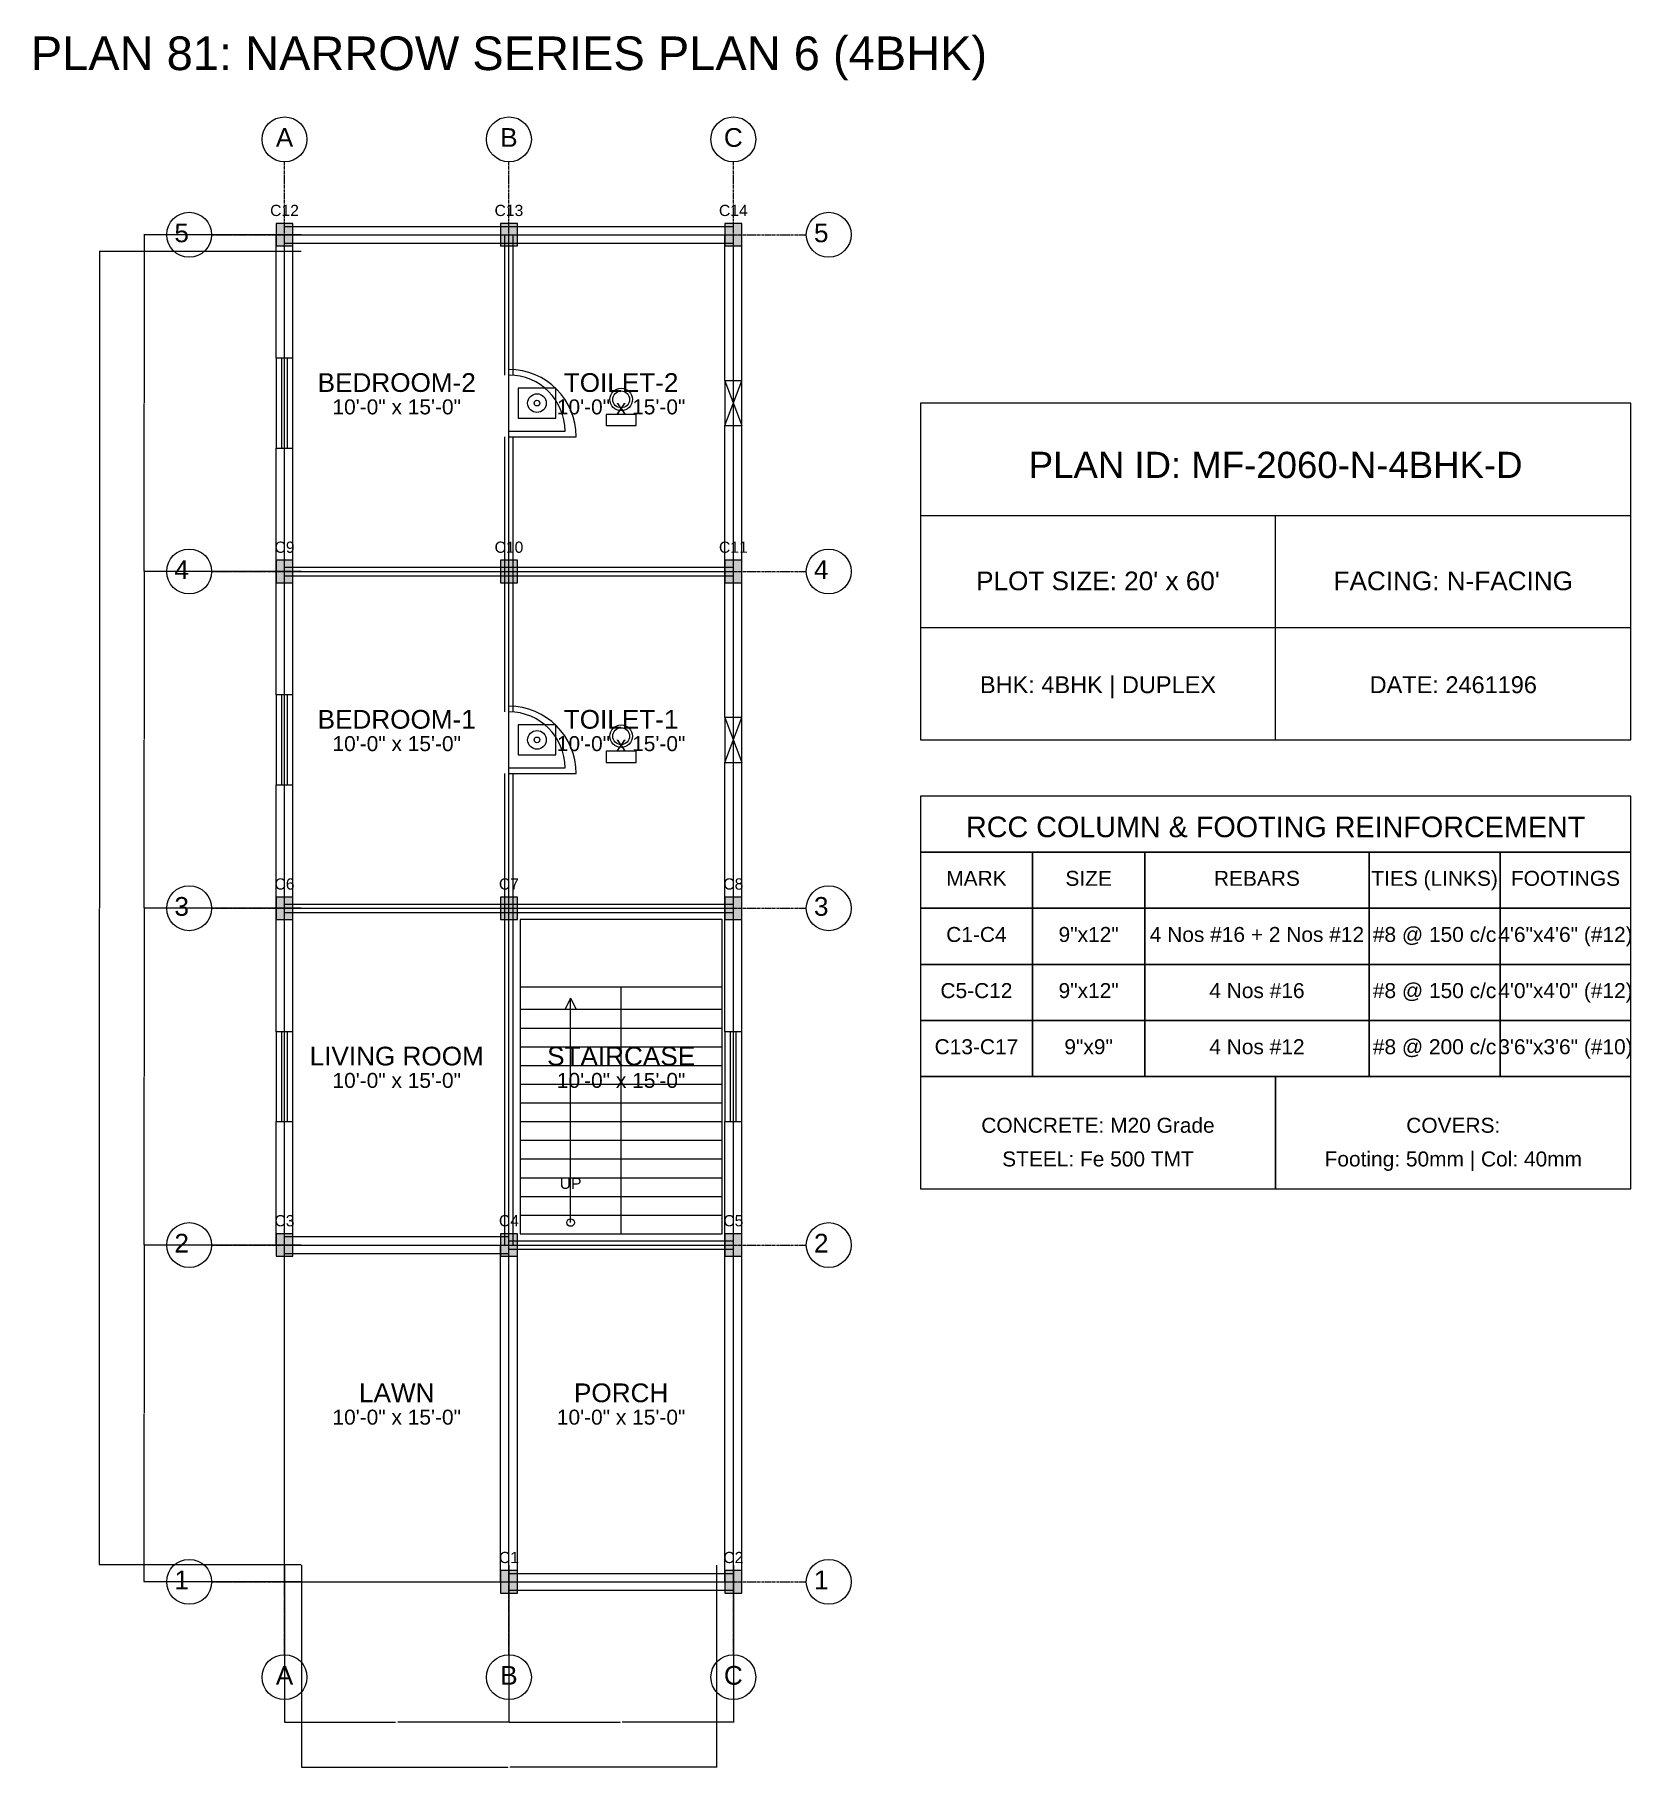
# Model space of a CAD drawing. Header units: inches. Extents: x -134 to 23580, y -99 to 23207.
# Drawn here: x -134 to 720, y 19901 to 20827 of the extents above; entities that cross this region are included whole.
import ezdxf
from ezdxf.enums import TextEntityAlignment as Align

# ---------------------------------------------------------------- set-up
doc = ezdxf.new("R2010")
doc.units = ezdxf.units.IN
doc.header["$MEASUREMENT"] = 0
doc.linetypes.add('CENTER', pattern=[2, 1.25, -0.25, 0.25, -0.25])
for name, color, linetype in [('A-COL-HATCH', 251, 'Continuous'), ('A-COLUMN', 1, 'Continuous'), ('A-DIM', 5, 'Continuous'), ('A-DOOR', 30, 'Continuous'), ('A-FIXTURE', 8, 'Continuous'), ('A-STAIR', 6, 'Continuous'), ('A-TEXT', 2, 'Continuous'), ('A-WALL-EXT', 7, 'Continuous'), ('A-WALL-INT', 9, 'Continuous'), ('A-WINDOW', 4, 'Continuous'), ('S-BEAM-FRAMING', 2, 'Continuous'), ('S-BUBBLE', 4, 'Continuous'), ('S-GRID-CENTER', 8, 'CENTER'), ('S-TABLE', 7, 'Continuous'), ('S-TEXT', 3, 'Continuous')]:
    doc.layers.add(name, color=color, linetype=linetype)
doc.styles.get("Standard").update_dxf_attribs({"font": 'arial.ttf'})
doc.dimstyles.get("Standard").update_dxf_attribs({"dimtxt": 0.18, "dimasz": 0.18, "dimexe": 0.18, "dimexo": 0.0625, "dimgap": 0.09, "dimtad": 0, "dimtih": 1, "dimtoh": 1, "dimdec": 4, "dimzin": 0, "dimdsep": 46, "dimtxsty": 'Standard', "dimcen": 0.09, "dimadec": 0, "dimazin": 0, "dimtfac": 1, "dimtdec": 4, "dimtofl": 0, "dimtmove": 0, "dimatfit": 3, "dimfxl": 1, "dimtolj": 1, "dimtzin": 0, "dimarcsym": 0})

msp = doc.modelspace()

# ---------------------------------------------------------------- texts
at = {"layer": 'A-TEXT'}
for s, height, p in [('PLAN 81: NARROW SERIES PLAN 6 (4BHK)', 18, (120, 20808)), ('C12', 6, (0, 20730)), ('C13', 6, (120, 20730)), ('C14', 6, (240, 20730)), ('BEDROOM-2', 10, (60, 20636)), ('TOILET-2', 10, (180, 20636)), ('10\'-0" x 15\'-0"', 8, (60, 20624)), ('10\'-0" x 15\'-0"', 8, (180, 20624)), ('PLAN ID: MF-2060-N-4BHK-D', 14, (530, 20590)), ('C9', 6, (0, 20550)), ('C10', 6, (120, 20550)), ('C11', 6, (240, 20550)), ("PLOT SIZE: 20' x 60'", 10, (435, 20530)), ('FACING: N-FACING', 10, (625, 20530)), ('BHK: 4BHK | DUPLEX', 9, (435, 20475)), ('DATE: 2461196', 9, (625, 20475)), ('BEDROOM-1', 10, (60, 20456)), ('TOILET-1', 10, (180, 20456)), ('10\'-0" x 15\'-0"', 8, (60, 20444)), ('10\'-0" x 15\'-0"', 8, (180, 20444)), ('C6', 6, (0, 20370)), ('C7', 6, (120, 20370)), ('C8', 6, (240, 20370)), ('LIVING ROOM', 10, (60, 20276)), ('STAIRCASE', 10, (180, 20276)), ('10\'-0" x 15\'-0"', 8, (60, 20264)), ('10\'-0" x 15\'-0"', 8, (180, 20264)), ('UP', 6, (153, 20210)), ('C3', 6, (0, 20190)), ('C4', 6, (120, 20190)), ('C5', 6, (240, 20190)), ('LAWN', 10, (60, 20096)), ('PORCH', 10, (180, 20096)), ('10\'-0" x 15\'-0"', 8, (60, 20084)), ('10\'-0" x 15\'-0"', 8, (180, 20084)), ('C1', 6, (120, 20010)), ('C2', 6, (240, 20010))]:
    msp.add_text(s, height=height, dxfattribs=at).set_placement(p, align=Align.CENTER)
at = {"layer": 'S-TEXT'}
for s, height, p in [('A', 10, (0, 20767)), ('B', 10, (120, 20767)), ('C', 10, (240, 20767)), ('5', 10, (-55, 20716)), ('5', 10, (287, 20716)), ('4', 10, (-55, 20536)), ('4', 10, (287, 20536)), ('RCC COLUMN & FOOTING REINFORCEMENT', 11, (530, 20398)), ('MARK', 8, (370, 20372)), ('SIZE', 8, (430, 20372)), ('REBARS', 8, (520, 20372)), ('TIES (LINKS)', 8, (615, 20372)), ('FOOTINGS', 8, (685, 20372)), ('3', 10, (-55, 20356)), ('3', 10, (287, 20356)), ('C1-C4', 8, (370, 20342)), ('9"x12"', 8, (430, 20342)), ('4 Nos #16 + 2 Nos #12', 8, (520, 20342)), ('#8 @ 150 c/c', 8, (615, 20342)), ('4\'6"x4\'6" (#12)', 8, (685, 20342)), ('C5-C12', 8, (370, 20312)), ('9"x12"', 8, (430, 20312)), ('4 Nos #16', 8, (520, 20312)), ('#8 @ 150 c/c', 8, (615, 20312)), ('4\'0"x4\'0" (#12)', 8, (685, 20312)), ('C13-C17', 8, (370, 20282)), ('9"x9"', 8, (430, 20282)), ('4 Nos #12', 8, (520, 20282)), ('#8 @ 200 c/c', 8, (615, 20282)), ('3\'6"x3\'6" (#10)', 8, (685, 20282)), ('CONCRETE: M20 Grade', 8, (435, 20240)), ('COVERS:', 8, (625, 20240)), ('STEEL: Fe 500 TMT', 8, (435, 20222)), ('Footing: 50mm | Col: 40mm', 8, (625, 20222)), ('2', 10, (-55, 20176)), ('2', 10, (287, 20176)), ('1', 10, (-55, 19996)), ('1', 10, (287, 19996)), ('A', 10, (0, 19945)), ('B', 10, (120, 19945)), ('C', 10, (240, 19945))]:
    msp.add_text(s, height=height, dxfattribs=at).set_placement(p, align=Align.CENTER)

# ---------------------------------------------------------------- blocks, each defined once
blk = doc.blocks.new('*D700')
at = {"layer": 'A-DIM', "color": 0, "lineweight": -2, "transparency": 16777216}
for p, q in [((0, 20008.94), (0, 19924.82)), ((120, 20008.94), (120, 19924.82)), ((0.18, 19925), (59.41, 19925)), ((119.82, 19925), (60.59, 19925))]:
    blk.add_line(p, q, dxfattribs=at)
at = {"layer": 'A-DIM', "color": 0, "transparency": 16777216}
for points in [[(0.18, 19925.03), (0.18, 19924.97), (0, 19925)], [(119.82, 19925.03), (119.82, 19924.97), (120, 19925)]]:
    blk.add_solid(points, dxfattribs=at)
at = {"layer": 'Defpoints', "color": 0, "transparency": 16777216}
for p in [(0, 20009), (120, 20009), (120, 19925)]:
    blk.add_point(p, dxfattribs=at)
at = {"layer": 'A-DIM', "color": 0, "transparency": 16777216, "insert": (60, 19925), "char_height": 0.18, "attachment_point": 5}
blk.add_mtext('\\A1;120.0000', dxfattribs=at)
blk = doc.blocks.new('*D701')
at = {"layer": 'A-DIM', "color": 0, "lineweight": -2, "transparency": 16777216}
for p, q in [((120, 20008.94), (120, 19924.82)), ((240, 20008.94), (240, 19924.82)), ((120.18, 19925), (179.41, 19925)), ((239.82, 19925), (180.59, 19925))]:
    blk.add_line(p, q, dxfattribs=at)
at = {"layer": 'A-DIM', "color": 0, "transparency": 16777216}
for points in [[(120.18, 19925.03), (120.18, 19924.97), (120, 19925)], [(239.82, 19925.03), (239.82, 19924.97), (240, 19925)]]:
    blk.add_solid(points, dxfattribs=at)
at = {"layer": 'Defpoints', "color": 0, "transparency": 16777216}
for p in [(120, 20009), (240, 20009), (240, 19925)]:
    blk.add_point(p, dxfattribs=at)
at = {"layer": 'A-DIM', "color": 0, "transparency": 16777216, "insert": (180, 19925), "char_height": 0.18, "attachment_point": 5}
blk.add_mtext('\\A1;120.0000', dxfattribs=at)
blk = doc.blocks.new('*D702')
at = {"layer": 'A-DIM', "color": 0, "lineweight": -2, "transparency": 16777216}
for p, q in [((9, 20008.94), (9, 19900.82)), ((231, 20008.94), (231, 19900.82)), ((9.18, 19901), (119.4, 19901)), ((230.82, 19901), (120.6, 19901))]:
    blk.add_line(p, q, dxfattribs=at)
at = {"layer": 'A-DIM', "color": 0, "transparency": 16777216}
for points in [[(9.18, 19901.03), (9.18, 19900.97), (9, 19901)], [(230.82, 19901.03), (230.82, 19900.97), (231, 19901)]]:
    blk.add_solid(points, dxfattribs=at)
at = {"layer": 'Defpoints', "color": 0, "transparency": 16777216}
for p in [(9, 20009), (231, 20009), (231, 19901)]:
    blk.add_point(p, dxfattribs=at)
at = {"layer": 'A-DIM', "color": 0, "transparency": 16777216, "insert": (120, 19901), "char_height": 0.18, "attachment_point": 5}
blk.add_mtext('\\A1;222.0000', dxfattribs=at)
blk = doc.blocks.new('*D703')
at = {"layer": 'A-DIM', "color": 0, "lineweight": -2, "transparency": 16777216}
for p, q in [((8.94, 20180), (-75.18, 20180)), ((-75, 20179.82), (-75, 20090.18)), ((-75, 20000.18), (-75, 20089.82)), ((8.94, 20000), (-75.18, 20000))]:
    blk.add_line(p, q, dxfattribs=at)
at = {"layer": 'A-DIM', "color": 0, "transparency": 16777216}
for points in [[(-75.03, 20179.82), (-74.97, 20179.82), (-75, 20180)], [(-75.03, 20000.18), (-74.97, 20000.18), (-75, 20000)]]:
    blk.add_solid(points, dxfattribs=at)
at = {"layer": 'Defpoints', "color": 0, "transparency": 16777216}
for p in [(-75, 20180), (9, 20180), (9, 20000)]:
    blk.add_point(p, dxfattribs=at)
at = {"layer": 'A-DIM', "color": 0, "transparency": 16777216, "insert": (-75, 20090), "char_height": 0.18, "attachment_point": 5}
blk.add_mtext('\\A1;180.0000', dxfattribs=at)
blk = doc.blocks.new('*D704')
at = {"layer": 'A-DIM', "color": 0, "lineweight": -2, "transparency": 16777216}
for p, q in [((8.94, 20360), (-75.18, 20360)), ((-75, 20359.82), (-75, 20270.18)), ((-75, 20180.18), (-75, 20269.82)), ((8.94, 20180), (-75.18, 20180))]:
    blk.add_line(p, q, dxfattribs=at)
at = {"layer": 'A-DIM', "color": 0, "transparency": 16777216}
for points in [[(-75.03, 20359.82), (-74.97, 20359.82), (-75, 20360)], [(-75.03, 20180.18), (-74.97, 20180.18), (-75, 20180)]]:
    blk.add_solid(points, dxfattribs=at)
at = {"layer": 'Defpoints', "color": 0, "transparency": 16777216}
for p in [(-75, 20360), (9, 20360), (9, 20180)]:
    blk.add_point(p, dxfattribs=at)
at = {"layer": 'A-DIM', "color": 0, "transparency": 16777216, "insert": (-75, 20270), "char_height": 0.18, "attachment_point": 5}
blk.add_mtext('\\A1;180.0000', dxfattribs=at)
blk = doc.blocks.new('*D705')
at = {"layer": 'A-DIM', "color": 0, "lineweight": -2, "transparency": 16777216}
for p, q in [((8.94, 20540), (-75.18, 20540)), ((-75, 20539.82), (-75, 20450.18)), ((-75, 20360.18), (-75, 20449.82)), ((8.94, 20360), (-75.18, 20360))]:
    blk.add_line(p, q, dxfattribs=at)
at = {"layer": 'A-DIM', "color": 0, "transparency": 16777216}
for points in [[(-75.03, 20539.82), (-74.97, 20539.82), (-75, 20540)], [(-75.03, 20360.18), (-74.97, 20360.18), (-75, 20360)]]:
    blk.add_solid(points, dxfattribs=at)
at = {"layer": 'Defpoints', "color": 0, "transparency": 16777216}
for p in [(-75, 20540), (9, 20540), (9, 20360)]:
    blk.add_point(p, dxfattribs=at)
at = {"layer": 'A-DIM', "color": 0, "transparency": 16777216, "insert": (-75, 20450), "char_height": 0.18, "attachment_point": 5}
blk.add_mtext('\\A1;180.0000', dxfattribs=at)
blk = doc.blocks.new('*D706')
at = {"layer": 'A-DIM', "color": 0, "lineweight": -2, "transparency": 16777216}
for p, q in [((8.94, 20720), (-75.18, 20720)), ((-75, 20719.82), (-75, 20630.18)), ((-75, 20540.18), (-75, 20629.82)), ((8.94, 20540), (-75.18, 20540))]:
    blk.add_line(p, q, dxfattribs=at)
at = {"layer": 'A-DIM', "color": 0, "transparency": 16777216}
for points in [[(-75.03, 20719.82), (-74.97, 20719.82), (-75, 20720)], [(-75.03, 20540.18), (-74.97, 20540.18), (-75, 20540)]]:
    blk.add_solid(points, dxfattribs=at)
at = {"layer": 'Defpoints', "color": 0, "transparency": 16777216}
for p in [(-75, 20720), (9, 20720), (9, 20540)]:
    blk.add_point(p, dxfattribs=at)
at = {"layer": 'A-DIM', "color": 0, "transparency": 16777216, "insert": (-75, 20630), "char_height": 0.18, "attachment_point": 5}
blk.add_mtext('\\A1;180.0000', dxfattribs=at)
blk = doc.blocks.new('*D707')
at = {"layer": 'A-DIM', "color": 0, "lineweight": -2, "transparency": 16777216}
for p, q in [((8.94, 20711), (-99.18, 20711)), ((-99, 20710.82), (-99, 20360.18)), ((-99, 20009.18), (-99, 20359.82)), ((8.94, 20009), (-99.18, 20009))]:
    blk.add_line(p, q, dxfattribs=at)
at = {"layer": 'A-DIM', "color": 0, "transparency": 16777216}
for points in [[(-99.03, 20710.82), (-98.97, 20710.82), (-99, 20711)], [(-99.03, 20009.18), (-98.97, 20009.18), (-99, 20009)]]:
    blk.add_solid(points, dxfattribs=at)
at = {"layer": 'Defpoints', "color": 0, "transparency": 16777216}
for p in [(-99, 20711), (9, 20711), (9, 20009)]:
    blk.add_point(p, dxfattribs=at)
at = {"layer": 'A-DIM', "color": 0, "transparency": 16777216, "insert": (-99, 20360), "char_height": 0.18, "attachment_point": 5}
blk.add_mtext('\\A1;702.0000', dxfattribs=at)

# ---------------------------------------------------------------- dimensions: what is measured, and where the dimension line sits
at = {"layer": 'A-DIM'}
for base, p1, p2, picture, middle in [((-75, 20720), (9, 20540), (9, 20720), '*D706', (-75, 20630)), ((-99, 20711), (9, 20009), (9, 20711), '*D707', (-99, 20360)), ((-75, 20540), (9, 20360), (9, 20540), '*D705', (-75, 20450)), ((-75, 20360), (9, 20180), (9, 20360), '*D704', (-75, 20270)), ((-75, 20180), (9, 20000), (9, 20180), '*D703', (-75, 20090))]:
    dim = msp.add_linear_dim(base=base, p1=p1, p2=p2, angle=90, dimstyle='Standard', dxfattribs=at)
    dim.commit()
    dim.dimension.update_dxf_attribs({"geometry": picture, "text_midpoint": middle})
for base, p1, p2, picture, middle in [((120, 19925), (0, 20009), (120, 20009), '*D700', (60, 19925)), ((231, 19901), (9, 20009), (231, 20009), '*D702', (120, 19901)), ((240, 19925), (120, 20009), (240, 20009), '*D701', (180, 19925))]:
    dim = msp.add_linear_dim(base=base, p1=p1, p2=p2, dimstyle='Standard', dxfattribs=at)
    dim.commit()
    dim.dimension.update_dxf_attribs({"geometry": picture, "text_midpoint": middle})

# ---------------------------------------------------------------- linework, layer by layer
at = {"layer": 'A-COL-HATCH'}
for points in [[(-4.5, 20714), (4.5, 20714), (-4.5, 20726), (4.5, 20726)], [(115.5, 20714), (124.5, 20714), (115.5, 20726), (124.5, 20726)], [(235.5, 20714), (244.5, 20714), (235.5, 20726), (244.5, 20726)], [(-4.5, 20534), (4.5, 20534), (-4.5, 20546), (4.5, 20546)], [(115.5, 20534), (124.5, 20534), (115.5, 20546), (124.5, 20546)], [(235.5, 20534), (244.5, 20534), (235.5, 20546), (244.5, 20546)], [(-4.5, 20354), (4.5, 20354), (-4.5, 20366), (4.5, 20366)], [(115.5, 20354), (124.5, 20354), (115.5, 20366), (124.5, 20366)], [(235.5, 20354), (244.5, 20354), (235.5, 20366), (244.5, 20366)], [(-4.5, 20174), (4.5, 20174), (-4.5, 20186), (4.5, 20186)], [(115.5, 20174), (124.5, 20174), (115.5, 20186), (124.5, 20186)], [(235.5, 20174), (244.5, 20174), (235.5, 20186), (244.5, 20186)], [(115.5, 19994), (124.5, 19994), (115.5, 20006), (124.5, 20006)], [(235.5, 19994), (244.5, 19994), (235.5, 20006), (244.5, 20006)]]:
    msp.add_solid(points, dxfattribs=at)
at = {"layer": 'A-COLUMN'}
for points in [[(-4.5, 20714), (4.5, 20714), (4.5, 20726), (-4.5, 20726)], [(115.5, 20714), (124.5, 20714), (124.5, 20726), (115.5, 20726)], [(235.5, 20714), (244.5, 20714), (244.5, 20726), (235.5, 20726)], [(-4.5, 20534), (4.5, 20534), (4.5, 20546), (-4.5, 20546)], [(115.5, 20534), (124.5, 20534), (124.5, 20546), (115.5, 20546)], [(235.5, 20534), (244.5, 20534), (244.5, 20546), (235.5, 20546)], [(-4.5, 20354), (4.5, 20354), (4.5, 20366), (-4.5, 20366)], [(115.5, 20354), (124.5, 20354), (124.5, 20366), (115.5, 20366)], [(235.5, 20354), (244.5, 20354), (244.5, 20366), (235.5, 20366)], [(-4.5, 20174), (4.5, 20174), (4.5, 20186), (-4.5, 20186)], [(115.5, 20174), (124.5, 20174), (124.5, 20186), (115.5, 20186)], [(235.5, 20174), (244.5, 20174), (244.5, 20186), (235.5, 20186)], [(115.5, 19994), (124.5, 19994), (124.5, 20006), (115.5, 20006)], [(235.5, 19994), (244.5, 19994), (244.5, 20006), (235.5, 20006)]]:
    msp.add_lwpolyline(points, close=True, dxfattribs=at)
at = {"layer": 'A-DOOR'}
for p, q in [((120, 20615), (150, 20615)), ((120, 20612), (156, 20612)), ((120, 20435), (150, 20435)), ((120, 20432), (156, 20432))]:
    msp.add_line(p, q, dxfattribs=at)
for centre, radius in [((120, 20612), 36), ((120, 20615), 30), ((120, 20432), 36), ((120, 20435), 30)]:
    msp.add_arc(centre, radius, 0, 90, dxfattribs=at)
at = {"layer": 'A-FIXTURE'}
for points in [[(125, 20622), (145, 20622), (145, 20638), (125, 20638)], [(172, 20618), (188, 20618), (188, 20624), (172, 20624)], [(125, 20442), (145, 20442), (145, 20458), (125, 20458)], [(172, 20438), (188, 20438), (188, 20444), (172, 20444)]]:
    msp.add_lwpolyline(points, close=True, dxfattribs=at)
for centre, radius in [((135, 20630), 5), ((180, 20632), 6), ((180, 20632), 4.5), ((135, 20630), 1.5), ((135, 20450), 5), ((135, 20450), 1.5), ((180, 20452), 6), ((180, 20452), 4.5)]:
    msp.add_circle(centre, radius, dxfattribs=at)
at = {"layer": 'A-STAIR'}
for p, q in [((126, 20318), (234, 20318)), ((153, 20312), (150, 20306)), ((153, 20192), (153, 20312)), ((153, 20312), (156, 20306)), ((180, 20186), (180, 20318)), ((126, 20306), (180, 20306)), ((180, 20306), (234, 20306)), ((126, 20296), (180, 20296)), ((180, 20296), (234, 20296)), ((126, 20286), (180, 20286)), ((180, 20286), (234, 20286)), ((126, 20276), (180, 20276)), ((180, 20276), (234, 20276)), ((126, 20266), (180, 20266)), ((180, 20266), (234, 20266)), ((126, 20256), (180, 20256)), ((180, 20256), (234, 20256)), ((126, 20246), (180, 20246)), ((180, 20246), (234, 20246)), ((126, 20236), (180, 20236)), ((180, 20236), (234, 20236)), ((126, 20226), (180, 20226)), ((180, 20226), (234, 20226)), ((126, 20216), (180, 20216)), ((180, 20216), (234, 20216)), ((126, 20206), (180, 20206)), ((180, 20206), (234, 20206)), ((126, 20196), (180, 20196)), ((180, 20196), (234, 20196))]:
    msp.add_line(p, q, dxfattribs=at)
msp.add_lwpolyline([(126, 20186), (234, 20186), (234, 20354), (126, 20354)], close=True, dxfattribs=at)
msp.add_circle((153, 20192), 2, dxfattribs=at)
at = {"layer": 'A-WALL-EXT'}
for p, q in [((-4.5, 20654), (-4.5, 20720)), ((0, 20724.5), (120, 20724.5)), ((4.5, 20654), (4.5, 20720)), ((120, 20724.5), (240, 20724.5)), ((235.5, 20642), (235.5, 20720)), ((244.5, 20642), (244.5, 20720)), ((0, 20715.5), (120, 20715.5)), ((120, 20715.5), (240, 20715.5)), ((235.5, 20540), (235.5, 20618)), ((244.5, 20540), (244.5, 20618)), ((-4.5, 20540), (-4.5, 20606)), ((4.5, 20540), (4.5, 20606)), ((340, 20570), (720, 20570)), ((530, 20450), (530, 20570)), ((-4.5, 20474), (-4.5, 20540)), ((4.5, 20474), (4.5, 20540)), ((235.5, 20462), (235.5, 20540)), ((244.5, 20462), (244.5, 20540)), ((340, 20510), (720, 20510)), ((235.5, 20360), (235.5, 20438)), ((244.5, 20360), (244.5, 20438)), ((-4.5, 20360), (-4.5, 20426)), ((4.5, 20360), (4.5, 20426)), ((-4.5, 20294), (-4.5, 20360)), ((4.5, 20294), (4.5, 20360)), ((235.5, 20294), (235.5, 20360)), ((244.5, 20294), (244.5, 20360)), ((-4.5, 20180), (-4.5, 20246)), ((4.5, 20180), (4.5, 20246)), ((235.5, 20180), (235.5, 20246)), ((244.5, 20180), (244.5, 20246)), ((0, 20184.5), (120, 20184.5)), ((0, 20175.5), (120, 20175.5)), ((115.5, 20000), (115.5, 20180)), ((124.5, 20000), (124.5, 20180)), ((235.5, 20000), (235.5, 20180)), ((244.5, 20000), (244.5, 20180)), ((120, 20004.5), (240, 20004.5)), ((120, 19995.5), (240, 19995.5))]:
    msp.add_line(p, q, dxfattribs=at)
msp.add_lwpolyline([(340, 20450), (720, 20450), (720, 20630), (340, 20630)], close=True, dxfattribs=at)
at = {"layer": 'A-WALL-INT'}
for p, q in [((117.75, 20645), (117.75, 20720)), ((122.25, 20645), (122.25, 20720)), ((117.75, 20540), (117.75, 20612)), ((122.25, 20540), (122.25, 20612)), ((0, 20542.25), (120, 20542.25)), ((120, 20542.25), (240, 20542.25)), ((0, 20537.75), (120, 20537.75)), ((117.75, 20465), (117.75, 20540)), ((120, 20537.75), (240, 20537.75)), ((122.25, 20465), (122.25, 20540)), ((117.75, 20360), (117.75, 20432)), ((122.25, 20360), (122.25, 20432)), ((0, 20362.25), (120, 20362.25)), ((0, 20357.75), (120, 20357.75)), ((117.75, 20180), (117.75, 20360)), ((120, 20362.25), (240, 20362.25)), ((120, 20357.75), (240, 20357.75)), ((122.25, 20180), (122.25, 20360)), ((120, 20182.25), (240, 20182.25)), ((120, 20177.75), (240, 20177.75))]:
    msp.add_line(p, q, dxfattribs=at)
at = {"layer": 'A-WINDOW'}
for p, q in [((-1.5, 20606), (-1.5, 20654)), ((1.5, 20606), (1.5, 20654)), ((235.5, 20618), (244.5, 20642)), ((235.5, 20642), (244.5, 20618)), ((-1.5, 20426), (-1.5, 20474)), ((1.5, 20426), (1.5, 20474)), ((235.5, 20438), (244.5, 20462)), ((235.5, 20462), (244.5, 20438)), ((-1.5, 20246), (-1.5, 20294)), ((1.5, 20246), (1.5, 20294)), ((238.5, 20246), (238.5, 20294)), ((241.5, 20246), (241.5, 20294))]:
    msp.add_line(p, q, dxfattribs=at)
for points in [[(-4.5, 20606), (4.5, 20606), (4.5, 20654), (-4.5, 20654)], [(235.5, 20618), (244.5, 20618), (244.5, 20642), (235.5, 20642)], [(-4.5, 20426), (4.5, 20426), (4.5, 20474), (-4.5, 20474)], [(235.5, 20438), (244.5, 20438), (244.5, 20462), (235.5, 20462)], [(-4.5, 20246), (4.5, 20246), (4.5, 20294), (-4.5, 20294)], [(235.5, 20246), (244.5, 20246), (244.5, 20294), (235.5, 20294)]]:
    msp.add_lwpolyline(points, close=True, dxfattribs=at)
at = {"layer": 'S-BEAM-FRAMING'}
for p, q in [((0, 20000), (0, 20720)), ((0, 20720), (240, 20720)), ((120, 20000), (120, 20720)), ((240, 20000), (240, 20720)), ((0, 20540), (240, 20540)), ((0, 20360), (240, 20360)), ((0, 20180), (240, 20180)), ((0, 20000), (240, 20000))]:
    msp.add_line(p, q, dxfattribs=at)
at = {"layer": 'S-BUBBLE'}
for centre in [(0, 20771), (120, 20771), (240, 20771), (-51, 20720), (291, 20720), (-51, 20540), (291, 20540), (-51, 20360), (291, 20360), (-51, 20180), (291, 20180), (-51, 20000), (291, 20000), (0, 19949), (120, 19949), (240, 19949)]:
    msp.add_circle(centre, 12, dxfattribs=at)
at = {"layer": 'S-GRID-CENTER'}
for p, q in [((0, 19961), (0, 20759)), ((120, 19961), (120, 20759)), ((240, 19961), (240, 20759)), ((-39, 20720), (279, 20720)), ((-39, 20540), (279, 20540)), ((-39, 20360), (279, 20360)), ((-39, 20180), (279, 20180)), ((-39, 20000), (279, 20000))]:
    msp.add_line(p, q, dxfattribs=at)
at = {"layer": 'S-TABLE'}
for points in [[(340, 20390), (720, 20390), (720, 20420), (340, 20420)], [(340, 20360), (400, 20360), (400, 20390), (340, 20390)], [(400, 20360), (460, 20360), (460, 20390), (400, 20390)], [(460, 20360), (580, 20360), (580, 20390), (460, 20390)], [(580, 20360), (650, 20360), (650, 20390), (580, 20390)], [(650, 20360), (720, 20360), (720, 20390), (650, 20390)], [(340, 20330), (400, 20330), (400, 20360), (340, 20360)], [(400, 20330), (460, 20330), (460, 20360), (400, 20360)], [(460, 20330), (580, 20330), (580, 20360), (460, 20360)], [(580, 20330), (650, 20330), (650, 20360), (580, 20360)], [(650, 20330), (720, 20330), (720, 20360), (650, 20360)], [(340, 20300), (400, 20300), (400, 20330), (340, 20330)], [(400, 20300), (460, 20300), (460, 20330), (400, 20330)], [(460, 20300), (580, 20300), (580, 20330), (460, 20330)], [(580, 20300), (650, 20300), (650, 20330), (580, 20330)], [(650, 20300), (720, 20300), (720, 20330), (650, 20330)], [(340, 20270), (400, 20270), (400, 20300), (340, 20300)], [(400, 20270), (460, 20270), (460, 20300), (400, 20300)], [(460, 20270), (580, 20270), (580, 20300), (460, 20300)], [(580, 20270), (650, 20270), (650, 20300), (580, 20300)], [(650, 20270), (720, 20270), (720, 20300), (650, 20300)], [(340, 20210), (530, 20210), (530, 20270), (340, 20270)], [(530, 20210), (720, 20210), (720, 20270), (530, 20270)]]:
    msp.add_lwpolyline(points, close=True, dxfattribs=at)

msp.set_redraw_order([(e.dxf.handle, doc.entitydb.next_handle()) for e in msp.query("TEXT MTEXT ATTDEF DIMENSION ARC_DIMENSION")])  # texts and dimensions are drawn at this point

doc.saveas('drawing.dxf')
